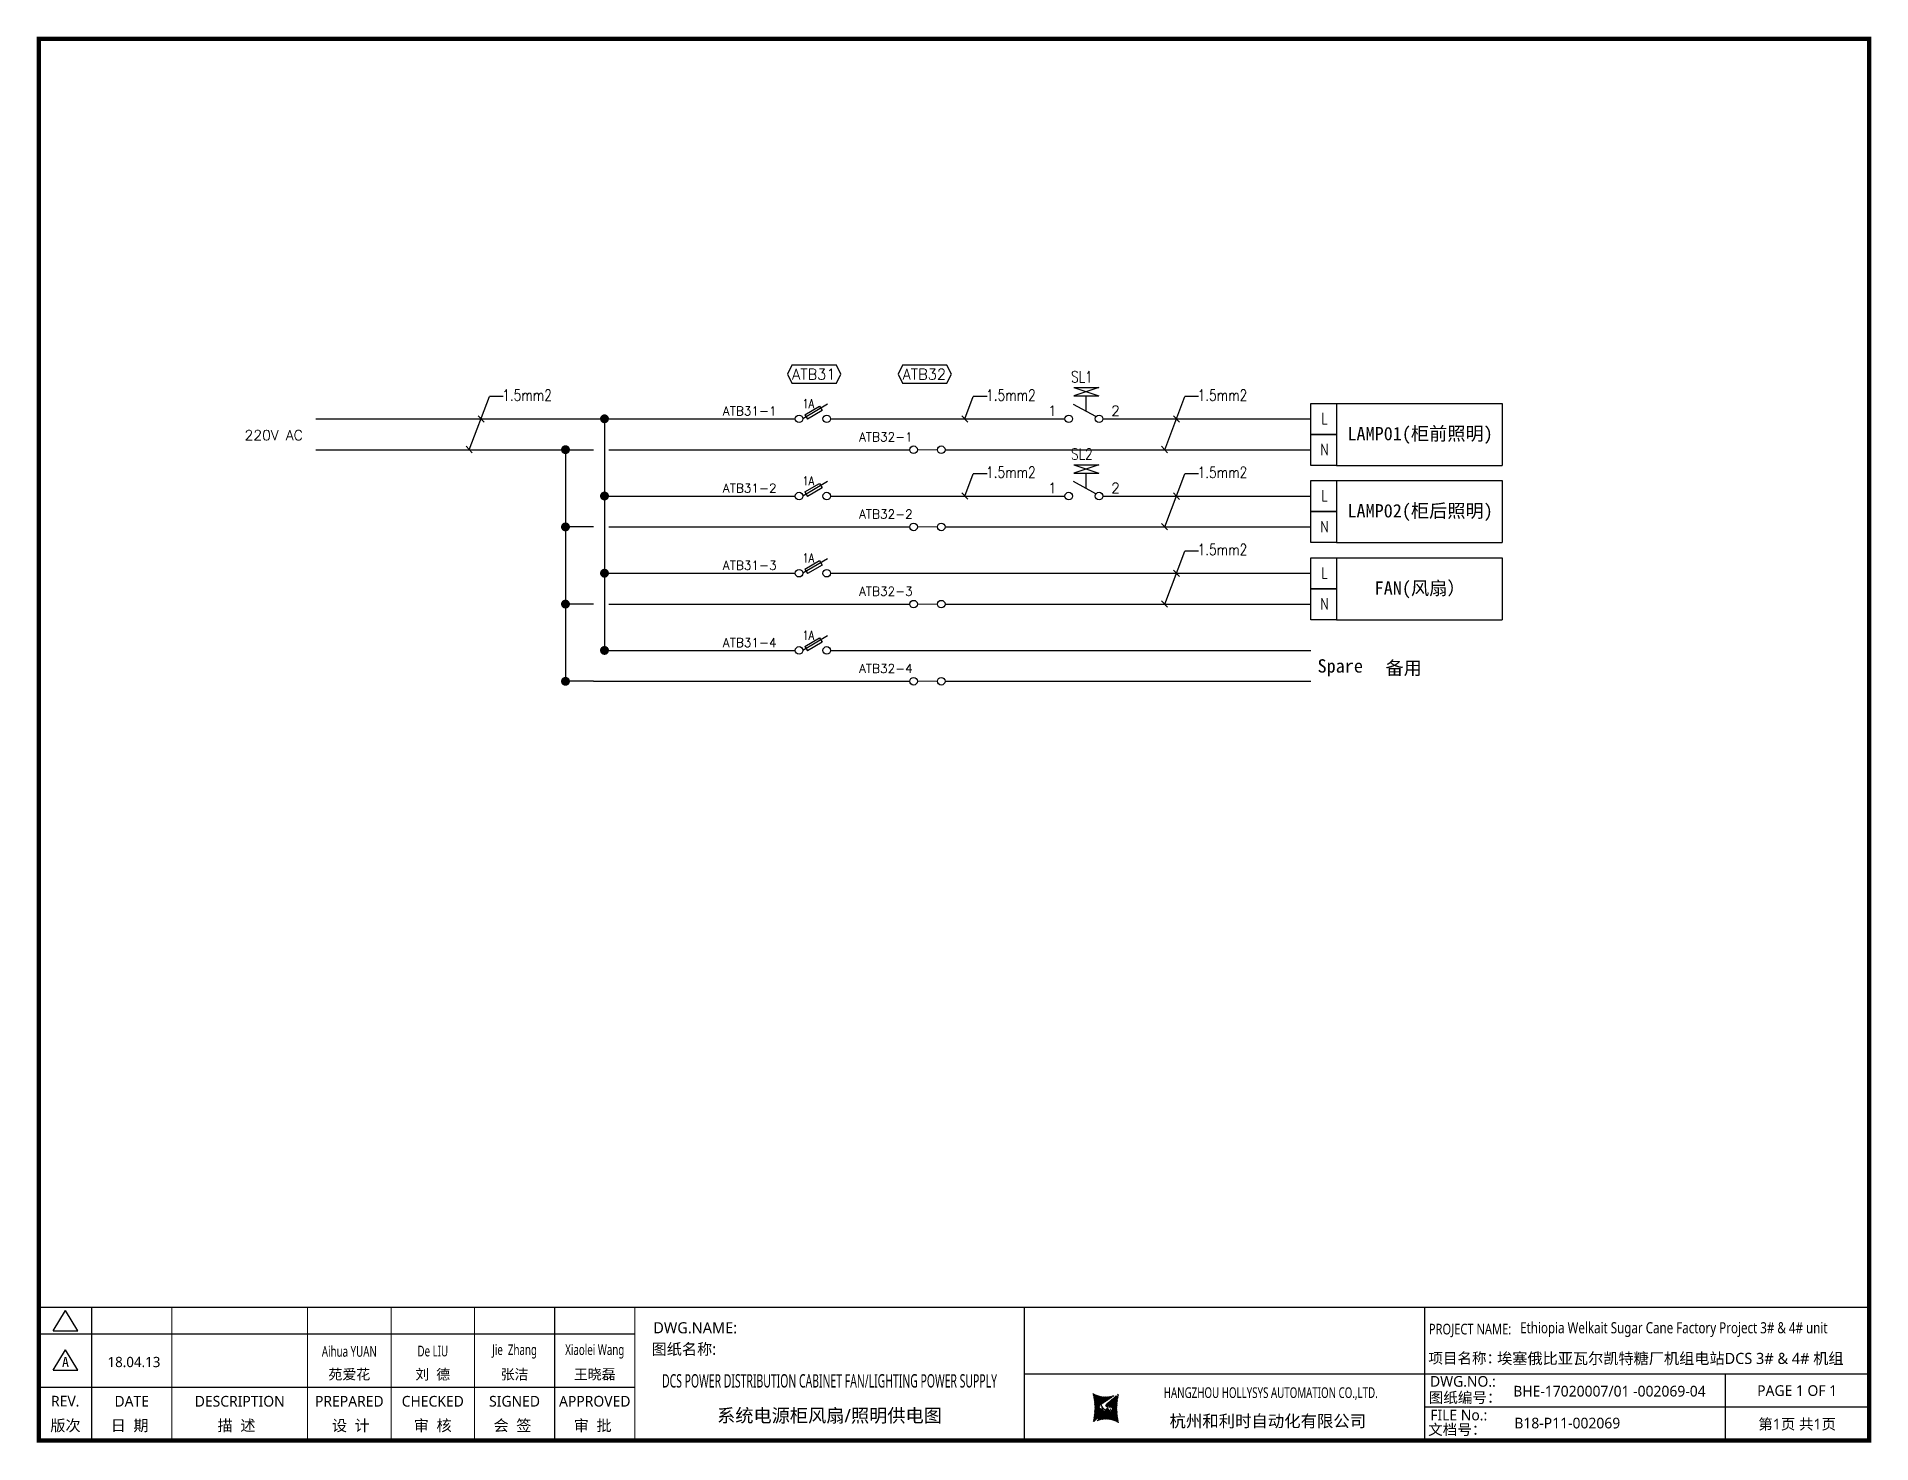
# Model space of a CAD drawing. Extents: x 81437 to 204847, y -54769 to -29444.
# Drawn here: x 86472 to 90597, y -32607 to -29444 of the extents above; entities that cross this region are included whole.
import ezdxf
from ezdxf.enums import TextEntityAlignment as Align
from ezdxf.lldxf.tags import DXFTag

# ---------------------------------------------------------------- set-up
doc = ezdxf.new("R2010")
doc.units = 0
doc.header["$LTSCALE"] = 100
doc.header["$MEASUREMENT"] = 0
for name, color, linetype in [('t', 1, 'Continuous'), ('TEXT', 7, 'Continuous'), ('WIRING', 3, 'Continuous'), ('标准图框及表格', 7, 'Continuous')]:
    doc.layers.add(name, color=color, linetype=linetype)
doc.layers.add('细实线', color=7, linetype='Continuous', lineweight=20)
doc.styles.add('HZ', font='arial.ttf', dxfattribs={"width": 0.7})
doc.styles.add('HZTXT1', font='', dxfattribs={"width": 0.8})
doc.styles.add('ROMANS', font='romans', dxfattribs={"width": 0.8, "height": 2})
doc.styles.add('SIMPLEX', font='simplex')
doc.styles.get("Standard").update_dxf_attribs({"font": ''})
doc.styles.add('微软雅黑', font='')
doc.styles.get('HZTXT1').set_extended_font_data('SimSun')
doc.styles.get('Standard').set_extended_font_data('SimSun')
doc.styles.get('微软雅黑').set_extended_font_data('Microsoft YaHei')
tags = doc.linetypes.add('CENTER', pattern=[2, 1.25, -0.25, 0.25, -0.25]).pattern_tags.tags
tags[10:11] = [DXFTag(74, 4), DXFTag(75, 0), DXFTag(340, '0'), DXFTag(46, 1.0), DXFTag(50, 0.0), DXFTag(44, 0.0), DXFTag(45, 0.0)]
tags[8:9] = [DXFTag(74, 4), DXFTag(75, 0), DXFTag(340, '0'), DXFTag(46, 1.0), DXFTag(50, 0.0), DXFTag(44, 0.0), DXFTag(45, 0.0)]
tags[6:7] = [DXFTag(74, 4), DXFTag(75, 0), DXFTag(340, '0'), DXFTag(46, 1.0), DXFTag(50, 0.0), DXFTag(44, 0.0), DXFTag(45, 0.0)]
tags[4:5] = [DXFTag(74, 4), DXFTag(75, 0), DXFTag(340, '0'), DXFTag(46, 1.0), DXFTag(50, 0.0), DXFTag(44, 0.0), DXFTag(45, 0.0)]
tags = doc.linetypes.add('HIDDEN', pattern=[0.375, 0.25, -0.125]).pattern_tags.tags
tags[6:7] = [DXFTag(74, 4), DXFTag(75, 0), DXFTag(340, '0'), DXFTag(46, 1.0), DXFTag(50, 0.0), DXFTag(44, 0.0), DXFTag(45, 0.0)]
tags[4:5] = [DXFTag(74, 4), DXFTag(75, 0), DXFTag(340, '0'), DXFTag(46, 1.0), DXFTag(50, 0.0), DXFTag(44, 0.0), DXFTag(45, 0.0)]
pattern_1 = [(45, (-6.162819773475348, -58.86246267448996), (-0.736262898216564, 0.7362628982165641), [])]

msp = doc.modelspace()

# ---------------------------------------------------------------- texts
at = {"style": 'ROMANS', "width": 0.8}
for s, p in [('SL1', (88821.73014031237, -30209.0705146593)), ('SL2', (88821.73014031237, -30382.6488925788))]:
    msp.add_text(s, height=25, dxfattribs=at).set_placement(p, align=Align.MIDDLE)
at = {"color": 3, "lineweight": -3, "style": 'ROMANS', "width": 0.8}
for p in [(87518.48860423607, -30262.76592979285), (88606.4050320893, -30262.76592979285), (89082.11317873475, -30262.76592979285), (88606.4050320893, -30436.03683678121), (89082.11317873475, -30436.3443077123), (89082.11317873475, -30609.92268563174)]:
    msp.add_text('1.5mm2', height=25, dxfattribs=at).set_placement(p)
at = {"color": 7, "linetype": 'HIDDEN', "lineweight": -3, "style": 'SIMPLEX'}
for s, p in [('ATB31-1', (88074.85305600756, -30285.79262595463)), ('ATB32-1', (88380.89627256253, -30344.13294869419)), ('ATB31-2', (88074.85305600756, -30459.37100387407)), ('ATB32-2', (88380.89627256253, -30517.71132661369)), ('ATB31-3', (88074.85305600756, -30632.94938179358)), ('ATB32-3', (88380.89627256253, -30691.28970453314)), ('ATB31-4', (88074.85305600756, -30806.52775971302)), ('ATB32-4', (88380.89627256253, -30864.86808245258))]:
    msp.add_text(s, height=20, dxfattribs=at).set_placement(p, align=Align.MIDDLE)
at = {"linetype": 'HIDDEN', "lineweight": -3, "style": 'ROMANS'}
for s, p in [('1', (88745.25297804506, -30297.04404745125)), ('2', (88887.50866740572, -30297.04404745125)), ('1', (88745.25297804506, -30470.62242537069)), ('2', (88887.50866740572, -30470.62242537069))]:
    msp.add_text(s, height=23, dxfattribs=at).set_placement(p)
at = {"lineweight": -3, "style": 'ROMANS', "width": 0.8}
for s, p in [('L', (89367.06703901142, -30302.75635998477)), ('N', (89367.06703901142, -30372.41749841792)), ('L', (89367.06703901142, -30476.33473790421)), ('N', (89367.06703901142, -30545.99587633736)), ('L', (89367.06703901142, -30649.91311582372)), ('N', (89367.06703901142, -30719.57425425681))]:
    msp.add_text(s, height=25, dxfattribs=at).set_placement(p, align=Align.MIDDLE)
at = {"lineweight": -3, "style": 'HZTXT1'}
for s, p in [('LAMP01(柜前照明)', (89582.21774356542, -30338.49254740858)), ('LAMP02(柜后照明)', (89582.21774356542, -30512.07092532803)), ('FAN(风扇）', (89582.21774356542, -30685.64930324753)), ('Spare', (89402.6582397994, -30863.15820078938)), ('备用', (89545.25707412924, -30863.15820078938))]:
    msp.add_text(s, height=30, dxfattribs=at).set_placement(p, align=Align.MIDDLE)
at = {"linetype": 'HIDDEN', "lineweight": -3, "style": 'ROMANS'}
msp.add_text('220V AC', height=23, dxfattribs=at).set_placement((87004.51735453523, -30340.30873737915), align=Align.MIDDLE)
at = {"layer": 'TEXT', "lineweight": -3, "style": 'ROMANS'}
for s, p in [('ATB31', (88218.77592213292, -30203.3306559977)), ('ATB32', (88467.34733217806, -30203.36112527027))]:
    msp.add_text(s, height=24, dxfattribs=at).set_placement(p, align=Align.MIDDLE)
at = {"layer": 'TEXT', "color": 3, "style": 'ROMANS', "width": 0.8}
for p in [(88206.62114919847, -30279.44585506789), (88206.62114919847, -30453.02423298733), (88206.62114919847, -30626.60261090678), (88206.62114919847, -30800.18098882623)]:
    msp.add_text('1A', height=20, dxfattribs=at).set_placement(p, align=Align.CENTER)

# ---------------------------------------------------------------- blocks, each defined once
blk = doc.blocks.new('图框')
at = {"layer": '标准图框及表格'}
h = blk.add_hatch(dxfattribs=at)
h.set_pattern_fill('ANSI31', color=5, scale=8.329863809039892, style=0)
h.set_pattern_definition(pattern_1)
edge = h.paths.add_edge_path()
edge.add_arc((2393.094436262916, -3057.016314091056), 55.18534773488954, 238.1092081981581, 291.6531626184834)
edge.add_line((2413.457117633552, -3108.307481089123), (2382.362679957259, -3129.105284474292))
edge.add_arc((2232.744557938924, -3137.191253253037), 135.3602868968974, 346.3915348661821, 374.2500326978034)
edge.add_line((2364.304773850054, -3169.039594784347), (2391.343418124445, -3146.7148906974))
edge.add_line((2385.17637942767, -3139.143911424919), (2389.981166822123, -3139.761302572286))
edge.add_spline(control_points=[(2391.307199095063, -3146.750097628447), (2392.196661605914, -3145.885543305817), (2393.808172678844, -3144.319160410171), (2393.706362376579, -3140.114756849009), (2391.263680388605, -3139.875266105763), (2389.959101290711, -3139.747359722689)], knot_values=[0, 0, 0, 0, 6.844331067525468, 12.40042740766005, 18.76924275352248, 18.76924275352248, 18.76924275352248, 18.76924275352248], weights=[1, 1, 1, 1, 1, 1], degree=3, periodic=0)
edge.add_spline(control_points=[(2382.352543285211, -3129.127895979397), (2381.626555155563, -3129.73152025812), (2380.315378592357, -3130.821700626719), (2379.381276507607, -3132.24510027398), (2378.964379386169, -3132.880374753903)], knot_values=[0, 0, 0, 0, 5.253673658024614, 9.488438564008057, 9.488438564008057, 9.488438564008057, 9.488438564008057], weights=[1, 1, 1, 1, 1], degree=3, periodic=0)
edge.add_spline(control_points=[(2380.109845815059, -3131.144179531064), (2379.558651433159, -3131.767985770505), (2378.469607692277, -3133.249177120419), (2378.75000888206, -3136.59141356358), (2381.696031569307, -3138.758015293683), (2384.022624161043, -3139.007997601494), (2385.15175362843, -3139.129317677358)], knot_values=[10.66597461496156, 10.66597461496156, 10.66597461496156, 10.66597461496156, 18.97770399508879, 28.89455822145742, 41.119553648298, 52.64692538081317, 52.64692538081317, 52.64692538081317, 52.64692538081317], weights=[1, 1, 1, 1, 1, 1, 1], degree=3, periodic=0)
h = blk.add_hatch(dxfattribs=at)
h.set_pattern_fill('ANSI31', color=3, scale=8.329863809039892, style=0)
h.set_pattern_definition(pattern_1)
edge = h.paths.add_edge_path()
edge.add_line((2396.306912351669, -3134.638821765021), (2401.543221691929, -3135.303048767099))
edge.add_spline(control_points=[(2394.881673431148, -3127.632408877759), (2393.992210920092, -3128.496963200258), (2392.380699847337, -3130.063346096064), (2392.482510149457, -3134.26774965708), (2394.925192137576, -3134.507240400384), (2396.229771235499, -3134.635146783385)], knot_values=[0, 0, 0, 0, 6.844331067526932, 12.40042740766158, 18.76924275352342, 18.76924275352342, 18.76924275352342, 18.76924275352342], weights=[1, 1, 1, 1, 1, 1], degree=3, periodic=0)
edge.add_line((2421.884098676157, -3105.342911721815), (2394.845454401773, -3127.667615808762))
edge.add_spline(control_points=[(2406.462349776273, -3142.781070641064), (2406.85282482484, -3142.285248106444), (2407.700959278394, -3140.915136680455), (2407.438863643569, -3137.791092942495), (2404.4928409567, -3135.624491212552), (2402.166248364556, -3135.374508904741), (2401.037118897577, -3135.253188828716)], knot_values=[12.65408913243743, 12.65408913243743, 12.65408913243743, 12.65408913243743, 18.97770399508879, 28.89455822145742, 41.119553648298, 52.64692538081317, 52.64692538081317, 52.64692538081317, 52.64692538081317], weights=[1, 1, 1, 1, 1, 1, 1], degree=3, periodic=0)
edge.add_line((2405.463463917236, -3143.838156073773), (2406.618423075823, -3142.594514654259))
edge.add_line((2403.858524028219, -3145.261600863971), (2405.463463917236, -3143.838156073904))
edge.add_line((2372.73175489228, -3166.075025417009), (2403.826192568573, -3145.277222031841))
edge.add_arc((2393.094436262916, -3217.366192415033), 55.18534773488965, 58.10920819815809, 111.6531626184834)
edge.add_arc((2553.444314586908, -3137.191253253037), 135.360286896897, 166.3915348661823, 194.2500326978024)
at = {"color": 7}
for p, q in [((2209.47921527367, -2910.443887418679), (2209.47921527367, -3210.443887418679)), ((3109.47921527367, -2910.443887418679), (3109.47921527367, -3210.443887418679)), ((-6.162819773475348, -2970.443887418679), (1333.995352829523, -2970.443887418679)), ((-6.162819773475348, -3090.443887418679), (1333.995352829523, -3090.443887418679)), ((2209.47921527367, -3060.443887418679), (3109.47921527367, -3060.443887418679)), ((3109.47921527367, -3060.443887418679), (4109.47921527367, -3060.443887418679)), ((3785.62275226965, -3060.443887418679), (3785.62275226965, -3210.443887418679)), ((4109.47921527367, -3135.443887418679), (3109.47921527367, -3135.443887418679))]:
    blk.add_line(p, q, dxfattribs=at)
at = {"color": 7, "const_width": 3}
blk.add_lwpolyline([(4109.47921527367, -2910.443887418679), (-6.162819773475348, -2910.443887418679)], dxfattribs=at)
at = {"layer": 't', "color": 7}
for p, q in [((25.78656344305637, -2963.855076038152), (53.73638948711596, -2917.984787991318)), ((81.68621553114644, -2963.855076038152), (53.73638948711596, -2917.984787991318)), ((25.78656344305637, -2963.855076038152), (81.68621553114644, -2963.855076038152)), ((25.78656344305637, -3051.839702165522), (53.73638948711596, -3005.969414118631)), ((81.68621553114644, -3051.839702165522), (53.73638948711596, -3005.969414118631)), ((25.78656344305637, -3051.839702165522), (81.68621553114644, -3051.839702165522))]:
    blk.add_line(p, q, dxfattribs=at)
at = {"layer": 't', "color": 7, "const_width": 9.61519705431492}
blk.add_lwpolyline([(4109.47921527367, -3210.443887418679), (4109.47921527367, -58.86246267448996), (-6.162819773475348, -58.86246267448996), (-6.162819773475348, -3210.443887418679)], close=True, dxfattribs=at)
at = {"layer": 't', "color": 7, "const_width": 2.40379926357873}
for points in [[(112.6024995874977, -2911.645787050457), (112.6024995874977, -3210.443887418679)], [(292.8874443558816, -2911.645787050457), (292.8874443558816, -3210.443887418679)], [(598.2254953145239, -2911.645787050457), (598.2254953145239, -3215.27550872017)], [(785.8254793036103, -2911.645787050457), (785.8254793036103, -3215.27550872017)], [(973.4254632926677, -2911.645787050457), (973.4254632926677, -3215.27550872017)], [(1153.71040806111, -2911.645787050457), (1153.71040806111, -3215.27550872017)], [(1333.995352829523, -2911.645787050457), (1333.995352829523, -3215.27550872017)]]:
    blk.add_lwpolyline(points, dxfattribs=at)
at = {"color": 7, "linetype": 'CENTER', "style": '微软雅黑'}
for s, height, p in [('项目名称：', 24, (3118.237888517288, -3036.94681899895)), ('图纸编号：', 24, (3119.058468482224, -3125.527001057468)), ('杭州和利时自动化有限公司', 27, (2536.38633266712, -3179.976961063531)), ('文档号：', 24, (3117.869572934458, -3197.591179766443))]:
    blk.add_text(s, height=height, dxfattribs=at).set_placement(p)
at = {"color": 7, "style": '微软雅黑', "flags": 8}
for tag, p, height in [('DWG.NAME:', (1375.473639447489, -2969.2419877869), 25), ('DWG.NO.:', (3122.023352488108, -3089.264933317976), 24), ('图纸编号', (3309.199899152482, -3111.267140832559), 24), ('FILENO.:', (3122.509725826509, -3164.966587124836), 24), ('文档号', (3311.563545755656, -3182.994948628203), 24)]:
    blk.add_attdef(tag, p, '', height=height, dxfattribs=at)
at = {"color": 7, "style": '微软雅黑', "width": 0.8, "flags": 8}
for tag, p, height in [('PROJECTNAME:', (3119.317365890063, -2971.670387076527), 24), ('PROJECT_NAME', (3324.743137664682, -2969.191656158461), 25)]:
    blk.add_attdef(tag, p, '', height=height, dxfattribs=at)
at = {"color": 7, "style": '微软雅黑', "flags": 8}
for tag, height, width, p in [('RENLIU', 24, 0.7, (692.0254873090671, -3009.243060483925)), ('SHUFENWANG', 24, 0.7, (879.6254712981536, -3009.243060483925)), ('FANGHOU', 24, 0.7, (1063.567935676903, -3009.243060483925)), ('DANDANLI', 24, 0.7, (1243.852880445316, -3009.243060483925)), ('#10STATIONONTROLCABINETCOVER', 30, 0.6, (1771.737284051596, -3076.044837234568)), ('HANGZHOUHOLLYSYSAUTOMATIONCO.,LTD.', 24, 0.7, (2763.919484516009, -3104.577265918681))]:
    blk.add_attdef(tag, text='', height=height, dxfattribs=dict(at, width=width)).set_placement(p, align=Align.MIDDLE)
for tag, p in [('图纸名称:', (1371.649552043295, -3024.785799731683)), ('项目名称', (3272.897224152879, -3045.626842364768))]:
    blk.add_attdef(tag, text='', height=25, dxfattribs=at).set_placement(p, align=Align.BOTTOM_LEFT)
at = {"color": 7, "flags": 8}
blk.add_attdef('A', text='', height=23, dxfattribs=at).set_placement((53.73638948711596, -3033.744016823508), align=Align.MIDDLE)
at = {"color": 7, "style": '微软雅黑', "flags": 8}
for tag, height, p in [('设计时间', 23, (207.7030023673433, -3033.744016823508)), ('刘仁', 23, (692.0254873090671, -3061.050838701933)), ('王姝芬', 23, (879.6254712981536, -3061.050838701933)), ('侯方', 23, (1063.567935676903, -3061.050838701933)), ('李丹丹', 23, (1243.852880445316, -3061.050838701933)), ('PAGEXOFX', 24, (3947.55098377166, -3097.943887418679)), ('REV.', 24, (53.21983990701119, -3121.911417548025)), ('DATE', 24, (202.7449719716897, -3121.911417548025)), ('DESCRIPTION', 24, (445.5564698352027, -3121.911417548025)), ('PREPARED', 24, (692.0254873090671, -3121.911417548025)), ('CHECKED', 24, (879.625471298139, -3121.911417548025)), ('SIGNED', 24, (1063.567935676889, -3121.911417548025)), ('APPROVED', 24, (1243.852880445316, -3121.911417548025)), ('图纸名称', 30, (1771.737284051596, -3153.557526718527)), ('第几页共几页', 24, (3947.55098377166, -3172.943887418679))]:
    blk.add_attdef(tag, text='', height=height, dxfattribs=at).set_placement(p, align=Align.MIDDLE)
at = {"layer": 't', "color": 7, "style": '微软雅黑'}
for s, p in [('版次', (53.73638948711596, -3176.462903945333)), ('日  期', (198.0371495971121, -3176.462903945333)), ('描  述', (438.3267756979694, -3176.462903945333)), ('设  计', (695.3342144116759, -3176.462903945333)), ('审  核', (879.4319590690502, -3176.462903945333)), ('会  签', (1058.860113302311, -3176.462903945333)), ('审  批', (1239.145058070724, -3176.462903945333))]:
    blk.add_text(s, height=25, dxfattribs=at).set_placement(p, align=Align.MIDDLE_CENTER)
at = {"layer": '标准图框及表格', "color": 5, "style": 'HZ'}
for s, p in [('pgqh', (2367.722055843864, -3118.539690870716)), ('hollilas', (2367.889081852576, -3144.830947292762))]:
    blk.add_text(s, height=5.205656721233694, dxfattribs=at).set_placement(p)
at = {"layer": '标准图框及表格', "color": 3, "style": 'HZ'}
for s, height, p in [('auto', 8.676094535389492, (2394.744307490306, -3133.062499086471)), ('hollysys', 4.338047267694746, (2396.375285240625, -3158.593924068552))]:
    blk.add_text(s, height=height, dxfattribs=at).set_placement(p)

# ---------------------------------------------------------------- linework, layer by layer
at = {"color": 3, "lineweight": -3}
for p, q in [((88803.25864140826, -30233.09627267225), (88859.61299494942, -30233.09627267225)), ((88859.61299494942, -30233.09627267225), (88803.25864140826, -30251.91318578694)), ((88803.25864140826, -30233.09627267225), (88859.61299494942, -30251.91318578694)), ((87444.30266293944, -30372.92065000891), (87489.42395580982, -30253.56084903302)), ((87520.68267689712, -30253.56084903302), (87489.42395580982, -30253.56084903302)), ((88558.75876194294, -30303.78788520328), (88577.34038366305, -30253.56084903302)), ((88608.59910475035, -30253.56084903302), (88577.34038366305, -30253.56084903302)), ((88853.30480977314, -30298.640658395), (88803.23169374323, -30271.08634726204)), ((88803.25864140826, -30251.91318578694), (88859.61299494942, -30251.91318578694)), ((88831.43581817884, -30286.6065561395), (88831.43581817884, -30251.91318578694)), ((89007.92723743818, -30372.92065000891), (89053.0485303085, -30253.56084903302)), ((89084.3072513958, -30253.56084903302), (89053.0485303085, -30253.56084903302)), ((89394.54987135655, -30268.7602964038), (89766.91592736178, -30268.7602964038)), ((89766.91592736178, -30268.7602964038), (89766.91592736178, -30408.08257327004)), ((87463.97082355022, -30296.48601478759), (87477.71384462915, -30311.08975561896)), ((88515.83819867836, -30303.48041427219), (88515.83819867836, -30303.48041427219)), ((88515.83819867836, -30303.48041427219), (88515.83819867836, -30303.48041427219)), ((88515.83819867836, -30303.48041427219), (88515.83819867836, -30303.48041427219)), ((88551.8872514035, -30296.48601478759), (88565.63027248243, -30311.08975561896)), ((89027.59539804896, -30296.48601478759), (89041.33841912789, -30311.08975561896)), ((87437.03663282256, -30365.1995514171), (87450.7796539015, -30379.80329224847)), ((89000.6612073213, -30365.1995514171), (89014.40422840024, -30379.80329224847)), ((88558.75876194294, -30477.05879219163), (88577.34038366305, -30426.83175602138)), ((88608.59910475035, -30426.83175602138), (88577.34038366305, -30426.83175602138)), ((88803.25864140826, -30406.6746505917), (88859.61299494942, -30425.49156370639)), ((88859.61299494942, -30406.6746505917), (88803.25864140826, -30425.49156370639)), ((88803.25864140826, -30406.6746505917), (88859.61299494942, -30406.6746505917)), ((88803.25864140826, -30425.49156370639), (88859.61299494942, -30425.49156370639)), ((88831.43581817884, -30460.184934059), (88831.43581817884, -30425.49156370639)), ((89007.92723743818, -30546.49902792836), (89053.0485303085, -30427.13922695247)), ((89084.3072513958, -30427.13922695247), (89053.0485303085, -30427.13922695247)), ((89394.54987135655, -30408.08257327004), (89766.91592736178, -30408.08257327004)), ((89394.54987135655, -30442.33867432324), (89766.91592736178, -30442.33867432324)), ((89766.91592736178, -30442.33867432324), (89766.91592736178, -30581.66095118948)), ((88551.8872514035, -30469.75692177595), (88565.63027248243, -30484.36066260732)), ((88853.30480977314, -30472.21903631445), (88803.23169374323, -30444.66472518149)), ((89027.59539804896, -30470.06439270704), (89041.33841912789, -30484.66813353841)), ((89000.6612073213, -30538.77792933655), (89014.40422840024, -30553.38167016792)), ((89007.92723743818, -30720.0774058478), (89053.0485303085, -30600.71760487192)), ((89084.3072513958, -30600.71760487192), (89053.0485303085, -30600.71760487192)), ((89394.54987135655, -30581.66095118948), (89766.91592736178, -30581.66095118948)), ((89027.59539804896, -30643.64277062648), (89041.33841912789, -30658.24651145786)), ((89394.54987135655, -30615.91705224269), (89766.91592736178, -30615.91705224269)), ((89766.91592736178, -30615.91705224269), (89766.91592736178, -30755.23932910899)), ((89000.6612073213, -30712.356307256), (89014.40422840024, -30726.96004808737)), ((89394.54987135655, -30755.23932910899), (89766.91592736178, -30755.23932910899))]:
    msp.add_line(p, q, dxfattribs=at)
at = {"color": 43, "lineweight": -3}
for p, q in [((87099.39745800718, -30303.48041427219), (88177.24868205373, -30303.48041427219)), ((87748.30540822123, -30303.48041427219), (87748.30540822123, -30824.21554803053)), ((88256.40342221558, -30303.48041427219), (88783.65422869558, -30303.48041427219)), ((88868.73190499705, -30303.48041427219), (89336.49892266226, -30303.48041427219)), ((87748.30540822123, -30477.05879219163), (88177.24868205373, -30477.05879219163)), ((88256.40342221558, -30477.05879219163), (88783.65422869558, -30477.05879219163)), ((88868.73190499705, -30477.05879219163), (89336.49892266226, -30477.05879219163)), ((87748.30540822123, -30650.63717011108), (88177.24868205373, -30650.63717011108)), ((88256.40342221558, -30650.63717011108), (89336.49892266226, -30650.63717011108)), ((87748.30540822123, -30824.21554803053), (88177.24868205373, -30824.21554803053)), ((88256.40342221558, -30824.21554803053), (89336.49892266226, -30824.21554803058))]:
    msp.add_line(p, q, dxfattribs=at)
at = {"color": 5, "lineweight": -3}
for p, q in [((87099.39745800718, -30372.92065000891), (87660.59149315223, -30372.92065000891)), ((87660.59149315223, -30372.92065000891), (87660.59149315223, -30893.65578376731)), ((87757.7367711798, -30372.92065000891), (88434.87697307, -30372.92065000891)), ((88514.03171323185, -30372.92065000891), (89336.49892266226, -30372.92065000891)), ((87757.7367711798, -30546.49902792841), (88434.87697307, -30546.49902792836)), ((88514.03171323185, -30546.49902792836), (89336.49892266226, -30546.49902792841)), ((87757.7367711798, -30720.07740584786), (88434.87697307, -30720.07740584786)), ((88514.03171323185, -30720.07740584786), (89336.49892266226, -30720.07740584786)), ((87723.54521281566, -30893.65578376731), (88434.87697307, -30893.65578376731)), ((88514.03171323185, -30893.65578376734), (89336.49892266226, -30893.65578376736))]:
    msp.add_line(p, q, dxfattribs=at)
at = {"color": 5, "linetype": 'CENTER', "lineweight": -3}
for p, q in [((87660.59149315223, -30372.92065000891), (87723.54521281566, -30372.92065000891)), ((87723.54521281566, -30546.49902792841), (87660.59149315223, -30546.49902792841)), ((87723.54521281566, -30720.07740584786), (87660.59149315223, -30720.07740584786)), ((87723.54521281566, -30893.65578376731), (87660.59149315223, -30893.65578376731))]:
    msp.add_line(p, q, dxfattribs=at)
at = {"color": 3, "lineweight": -3}
for points in [[(88269.73954979665, -30183.07355788078), (88169.73954979665, -30183.07355788078), (88159.73954979665, -30203.07355788078), (88169.73954979665, -30223.07355788078), (88269.73954979665, -30223.07355788078), (88279.73954979665, -30203.07355788078), (88269.73954979665, -30183.07355788078)], [(88518.3109598418, -30183.1040271533), (88418.3109598418, -30183.1040271533), (88408.3109598418, -30203.1040271533), (88418.3109598418, -30223.1040271533), (88518.3109598418, -30223.1040271533), (88528.3109598418, -30203.1040271533), (88518.3109598418, -30183.1040271533)]]:
    msp.add_lwpolyline(points, dxfattribs=at)
for points in [[(89336.49892266226, -30268.7602964038), (89394.54987135655, -30268.7602964038), (89394.54987135655, -30338.42143483689), (89336.49892266226, -30338.42143483689)], [(89336.49892266226, -30338.42143483689), (89394.54987135655, -30338.42143483689), (89394.54987135655, -30408.08257327004), (89336.49892266226, -30408.08257327004)], [(89336.49892266226, -30442.33867432324), (89394.54987135655, -30442.33867432324), (89394.54987135655, -30511.99981275639), (89336.49892266226, -30511.99981275639)], [(89336.49892266226, -30511.99981275639), (89394.54987135655, -30511.99981275639), (89394.54987135655, -30581.66095118948), (89336.49892266226, -30581.66095118948)], [(89336.49892266226, -30615.91705224269), (89394.54987135655, -30615.91705224269), (89394.54987135655, -30685.57819067584), (89336.49892266226, -30685.57819067584)], [(89336.49892266226, -30685.57819067584), (89394.54987135655, -30685.57819067584), (89394.54987135655, -30755.23932910899), (89336.49892266226, -30755.23932910899)]]:
    msp.add_lwpolyline(points, close=True, dxfattribs=at)
at = {"color": 3, "lineweight": -3, "const_width": 10}
for points in [[(87748.30540822123, -30308.48041427219, -1), (87748.30540822123, -30298.48041427219, -1)], [(87660.59149315223, -30377.92065000891, -1), (87660.59149315223, -30367.92065000891, -1)], [(87748.30540822123, -30482.05879219163, -1), (87748.30540822123, -30472.05879219163, -1)], [(87660.59149315223, -30551.49902792841, -1), (87660.59149315223, -30541.49902792841, -1)], [(87748.30540822123, -30655.63717011108, -1), (87748.30540822123, -30645.63717011108, -1)], [(87660.59149315223, -30725.07740584786, -1), (87660.59149315223, -30715.07740584786, -1)], [(87748.30540822123, -30829.21554803053, -1), (87748.30540822123, -30819.21554803053, -1)], [(87660.59149315223, -30898.65578376731, -1), (87660.59149315223, -30888.65578376731, -1)]]:
    msp.add_lwpolyline(points, format="xyb", close=True, dxfattribs=at)
at = {"layer": 'TEXT', "color": 3}
for p, q in [((88250.07572325188, -30270.88778708021), (88194.19409531544, -30303.48041427219)), ((88198.62143703413, -30294.40723130208), (88232.04375937078, -30275.04375038362)), ((88232.04375937078, -30275.04375038362), (88237.82026844492, -30285.01428972367)), ((88198.62143703413, -30294.40723130208), (88204.39794610834, -30304.37777064207)), ((88237.82026844492, -30285.01428972367), (88204.39794610834, -30304.37777064207)), ((88250.07572325188, -30444.46616499966), (88194.19409531544, -30477.05879219163)), ((88198.62143703413, -30467.98560922152), (88232.04375937078, -30448.62212830306)), ((88198.62143703413, -30467.98560922152), (88204.39794610834, -30477.95614856152)), ((88237.82026844492, -30458.59266764312), (88204.39794610834, -30477.95614856152)), ((88232.04375937078, -30448.62212830306), (88237.82026844492, -30458.59266764312)), ((88250.07572325188, -30618.04454291911), (88194.19409531544, -30650.63717011108)), ((88198.62143703413, -30641.56398714097), (88232.04375937078, -30622.20050622251)), ((88198.62143703413, -30641.56398714097), (88204.39794610834, -30651.53452648096)), ((88237.82026844492, -30632.17104556256), (88204.39794610834, -30651.53452648096)), ((88232.04375937078, -30622.20050622251), (88237.82026844492, -30632.17104556256)), ((88250.07572325188, -30791.62292083855), (88194.19409531544, -30824.21554803053)), ((88198.62143703413, -30815.14236506042), (88232.04375937078, -30795.77888414196)), ((88198.62143703413, -30815.14236506042), (88204.39794610834, -30825.11290440041)), ((88237.82026844492, -30805.74942348201), (88204.39794610834, -30825.11290440041)), ((88232.04375937078, -30795.77888414196), (88237.82026844492, -30805.74942348201))]:
    msp.add_line(p, q, dxfattribs=at)
at = {"layer": 'WIRING', "color": 3}
for centre in [(88185.72138868461, -30303.48041427219), (88247.93071558469, -30303.48041427219), (88792.12693532647, -30303.48041427219), (88860.25919836617, -30303.48041427219), (88443.34967970088, -30372.92065000891), (88505.55900660096, -30372.92065000891), (88185.72138868461, -30477.05879219163), (88247.93071558469, -30477.05879219163), (88792.12693532647, -30477.05879219163), (88860.25919836617, -30477.05879219163), (88443.34967970088, -30546.49902792836), (88505.55900660096, -30546.49902792836), (88185.72138868461, -30650.63717011108), (88247.93071558469, -30650.63717011108), (88443.34967970088, -30720.07740584786), (88505.55900660096, -30720.07740584786), (88185.72138868461, -30824.21554803053), (88247.93071558469, -30824.21554803053), (88443.34967970088, -30893.65578376731), (88505.55900660096, -30893.65578376731)]:
    msp.add_circle(centre, 8.472706630890025, dxfattribs=at)
at = {"layer": '细实线'}
for p, q in [((88497.08629997008, -30372.92065000891), (88451.82238633177, -30372.92065000891)), ((88497.08629997008, -30546.49902792836), (88451.82238633177, -30546.49902792836)), ((88497.08629997008, -30720.07740584786), (88451.82238633177, -30720.07740584786)), ((88497.08629997008, -30893.65578376731), (88451.82238633177, -30893.65578376731))]:
    msp.add_line(p, q, dxfattribs=at)

# ---------------------------------------------------------------- block references
at = {"color": 1}
ref = msp.add_blockref('图框', (86482.51886702035, -29390.33974976701), dxfattribs=at)
ref.add_attrib('PROJECTNAME:', 'PROJECT NAME:', (89601.83623291041, -32362.01013684354), dxfattribs={"color": 7, "height": 24, "style": '微软雅黑', "width": 0.8000000000000002})
ref.add_attrib('FILENO.:', 'FILE No.:', (89605.02859284685, -32555.30633689184), dxfattribs={"color": 7, "height": 24, "style": '微软雅黑'})
ref.add_attrib('DWG.NO.:', 'DWG.NO.:', (89604.54221950845, -32479.60468308498), dxfattribs={"color": 7, "height": 24, "style": '微软雅黑'})
ref.add_attrib('PAGEXOFX', 'PAGE 1 OF 1', dxfattribs={"color": 7, "height": 24, "style": '微软雅黑', "flags": 8}).set_placement((90430.069850792, -32488.28363718569), align=Align.MIDDLE)
ref.add_attrib('PROJECT_NAME', 'Ethiopia Welkait Sugar Cane Factory Project 3# & 4# unit', (89807.26200468504, -32359.53140592547), dxfattribs={"color": 7, "height": 25, "style": '微软雅黑', "width": 0.8})
ref.add_attrib('项目名称', '埃塞俄比亚瓦尔凯特糖厂机组电站DCS 3# & 4# 机组', dxfattribs={"color": 7, "height": 25, "style": '微软雅黑'}).set_placement((89755.41609117323, -32435.96659213178), align=Align.BOTTOM_LEFT)
ref.add_attrib('HANGZHOUHOLLYSYSAUTOMATIONCO.,LTD.', 'HANGZHOU HOLLYSYS AUTOMATION CO.,LTD.', dxfattribs={"color": 7, "height": 24, "style": '微软雅黑', "width": 0.6999999999999998}).set_placement((89246.43835153636, -32494.91701568569), align=Align.MIDDLE)
ref.add_attrib('图纸名称:', '图纸名称:', dxfattribs={"color": 7, "height": 25, "style": '微软雅黑', "flags": 8}).set_placement((87854.16841906364, -32415.12554949869), align=Align.BOTTOM_LEFT)
ref.add_attrib('#10STATIONONTROLCABINETCOVER', 'DCS POWER DISTRIBUTION CABINET FAN/LIGHTING POWER SUPPLY', dxfattribs={"color": 7, "height": 30, "style": '微软雅黑', "width": 0.6, "flags": 8}).set_placement((88254.25615107195, -32466.38458700158), align=Align.MIDDLE)
ref.add_attrib('DWG.NAME:', 'DWG.NAME:', (87857.99250646784, -32359.58173755391), dxfattribs={"color": 7, "height": 25, "style": '微软雅黑', "flags": 8})
ref.add_attrib('DANDANLI', 'Xiaolei Wang', dxfattribs={"color": 7, "height": 24, "style": '微软雅黑', "width": 0.6999999999999998, "flags": 8}).set_placement((87726.37174746566, -32399.58281025093), align=Align.MIDDLE)
ref.add_attrib('FANGHOU', 'Jie  Zhang', dxfattribs={"color": 7, "height": 24, "style": '微软雅黑', "width": 0.6999999999999998, "flags": 8}).set_placement((87546.08680269725, -32399.58281025093), align=Align.MIDDLE)
ref.add_attrib('SHUFENWANG', 'De LIU', dxfattribs={"color": 7, "height": 24, "style": '微软雅黑', "width": 0.6999999999999998, "flags": 8}).set_placement((87362.1443383185, -32399.58281025093), align=Align.MIDDLE)
ref.add_attrib('RENLIU', 'Aihua YUAN', dxfattribs={"color": 7, "height": 24, "style": '微软雅黑', "width": 0.6999999999999998, "flags": 8}).set_placement((87174.54435432941, -32399.58281025093), align=Align.MIDDLE)
ref.add_attrib('APPROVED', 'APPROVED', dxfattribs={"color": 7, "height": 24, "style": '微软雅黑'}).set_placement((87726.37174746566, -32512.25116731503), align=Align.MIDDLE)
ref.add_attrib('SIGNED', 'SIGNED', dxfattribs={"color": 7, "height": 24, "style": '微软雅黑'}).set_placement((87546.08680269725, -32512.25116731503), align=Align.MIDDLE)
ref.add_attrib('CHECKED', 'CHECKED', dxfattribs={"color": 7, "height": 24, "style": '微软雅黑'}).set_placement((87362.1443383185, -32512.25116731503), align=Align.MIDDLE)
ref.add_attrib('PREPARED', 'PREPARED', dxfattribs={"color": 7, "height": 24, "style": '微软雅黑'}).set_placement((87174.54435432941, -32512.25116731503), align=Align.MIDDLE)
ref.add_attrib('DESCRIPTION', 'DESCRIPTION', dxfattribs={"color": 7, "height": 24, "style": '微软雅黑'}).set_placement((86928.07533685555, -32512.25116731503), align=Align.MIDDLE)
ref.add_attrib('DATE', 'DATE', dxfattribs={"color": 7, "height": 24, "style": '微软雅黑', "flags": 8}).set_placement((86685.26383899205, -32512.25116731503), align=Align.MIDDLE)
ref.add_attrib('REV.', 'REV.', dxfattribs={"color": 7, "height": 24, "style": '微软雅黑', "flags": 8}).set_placement((86535.73870692737, -32512.25116731503), align=Align.MIDDLE)
ref.add_attrib('A', 'A', dxfattribs={"color": 7, "height": 23, "flags": 8}).set_placement((86536.25525650746, -32424.08376659052), align=Align.MIDDLE)
ref.add_attrib('设计时间', '18.04.13', dxfattribs={"color": 7, "height": 23, "style": '微软雅黑', "flags": 8}).set_placement((86690.2218693877, -32424.08376659052), align=Align.MIDDLE)
ref.add_attrib('李丹丹', '王晓磊', dxfattribs={"color": 7, "height": 23, "style": '微软雅黑', "flags": 8}).set_placement((87726.37174746566, -32451.39058846894), align=Align.MIDDLE)
ref.add_attrib('侯方', '张洁', dxfattribs={"color": 7, "height": 23, "style": '微软雅黑', "flags": 8}).set_placement((87546.08680269725, -32451.39058846894), align=Align.MIDDLE)
ref.add_attrib('王姝芬', '刘  德', dxfattribs={"color": 7, "height": 23, "style": '微软雅黑', "flags": 8}).set_placement((87362.1443383185, -32451.39058846894), align=Align.MIDDLE)
ref.add_attrib('刘仁', '苑爱花', dxfattribs={"color": 7, "height": 23, "style": '微软雅黑', "flags": 8}).set_placement((87174.54435432941, -32451.39058846894), align=Align.MIDDLE)
ref.add_attrib('图纸名称', '系统电源柜风扇/照明供电图', dxfattribs={"color": 7, "height": 30, "style": '微软雅黑', "flags": 8}).set_placement((88254.25615107195, -32543.89727648554), align=Align.MIDDLE)
ref.add_attrib('文档号', 'B18-P11-002069', (89794.08241277601, -32573.33469839521), dxfattribs={"color": 7, "height": 24, "style": '微软雅黑', "flags": 8})
ref.add_attrib('图纸编号', 'BHE-17020007/01 -002069-04', (89791.71876617282, -32501.60689059957), dxfattribs={"color": 7, "height": 24, "style": '微软雅黑', "flags": 8})
ref.add_attrib('第几页共几页', '第1页 共1页', dxfattribs={"color": 7, "height": 24, "style": '微软雅黑', "flags": 8}).set_placement((90430.069850792, -32563.28363718569), align=Align.MIDDLE)

msp.set_redraw_order([(e.dxf.handle, doc.entitydb.next_handle()) for e in msp.query("TEXT MTEXT ATTDEF DIMENSION ARC_DIMENSION")])  # texts and dimensions are drawn at this point

doc.saveas('drawing.dxf')
